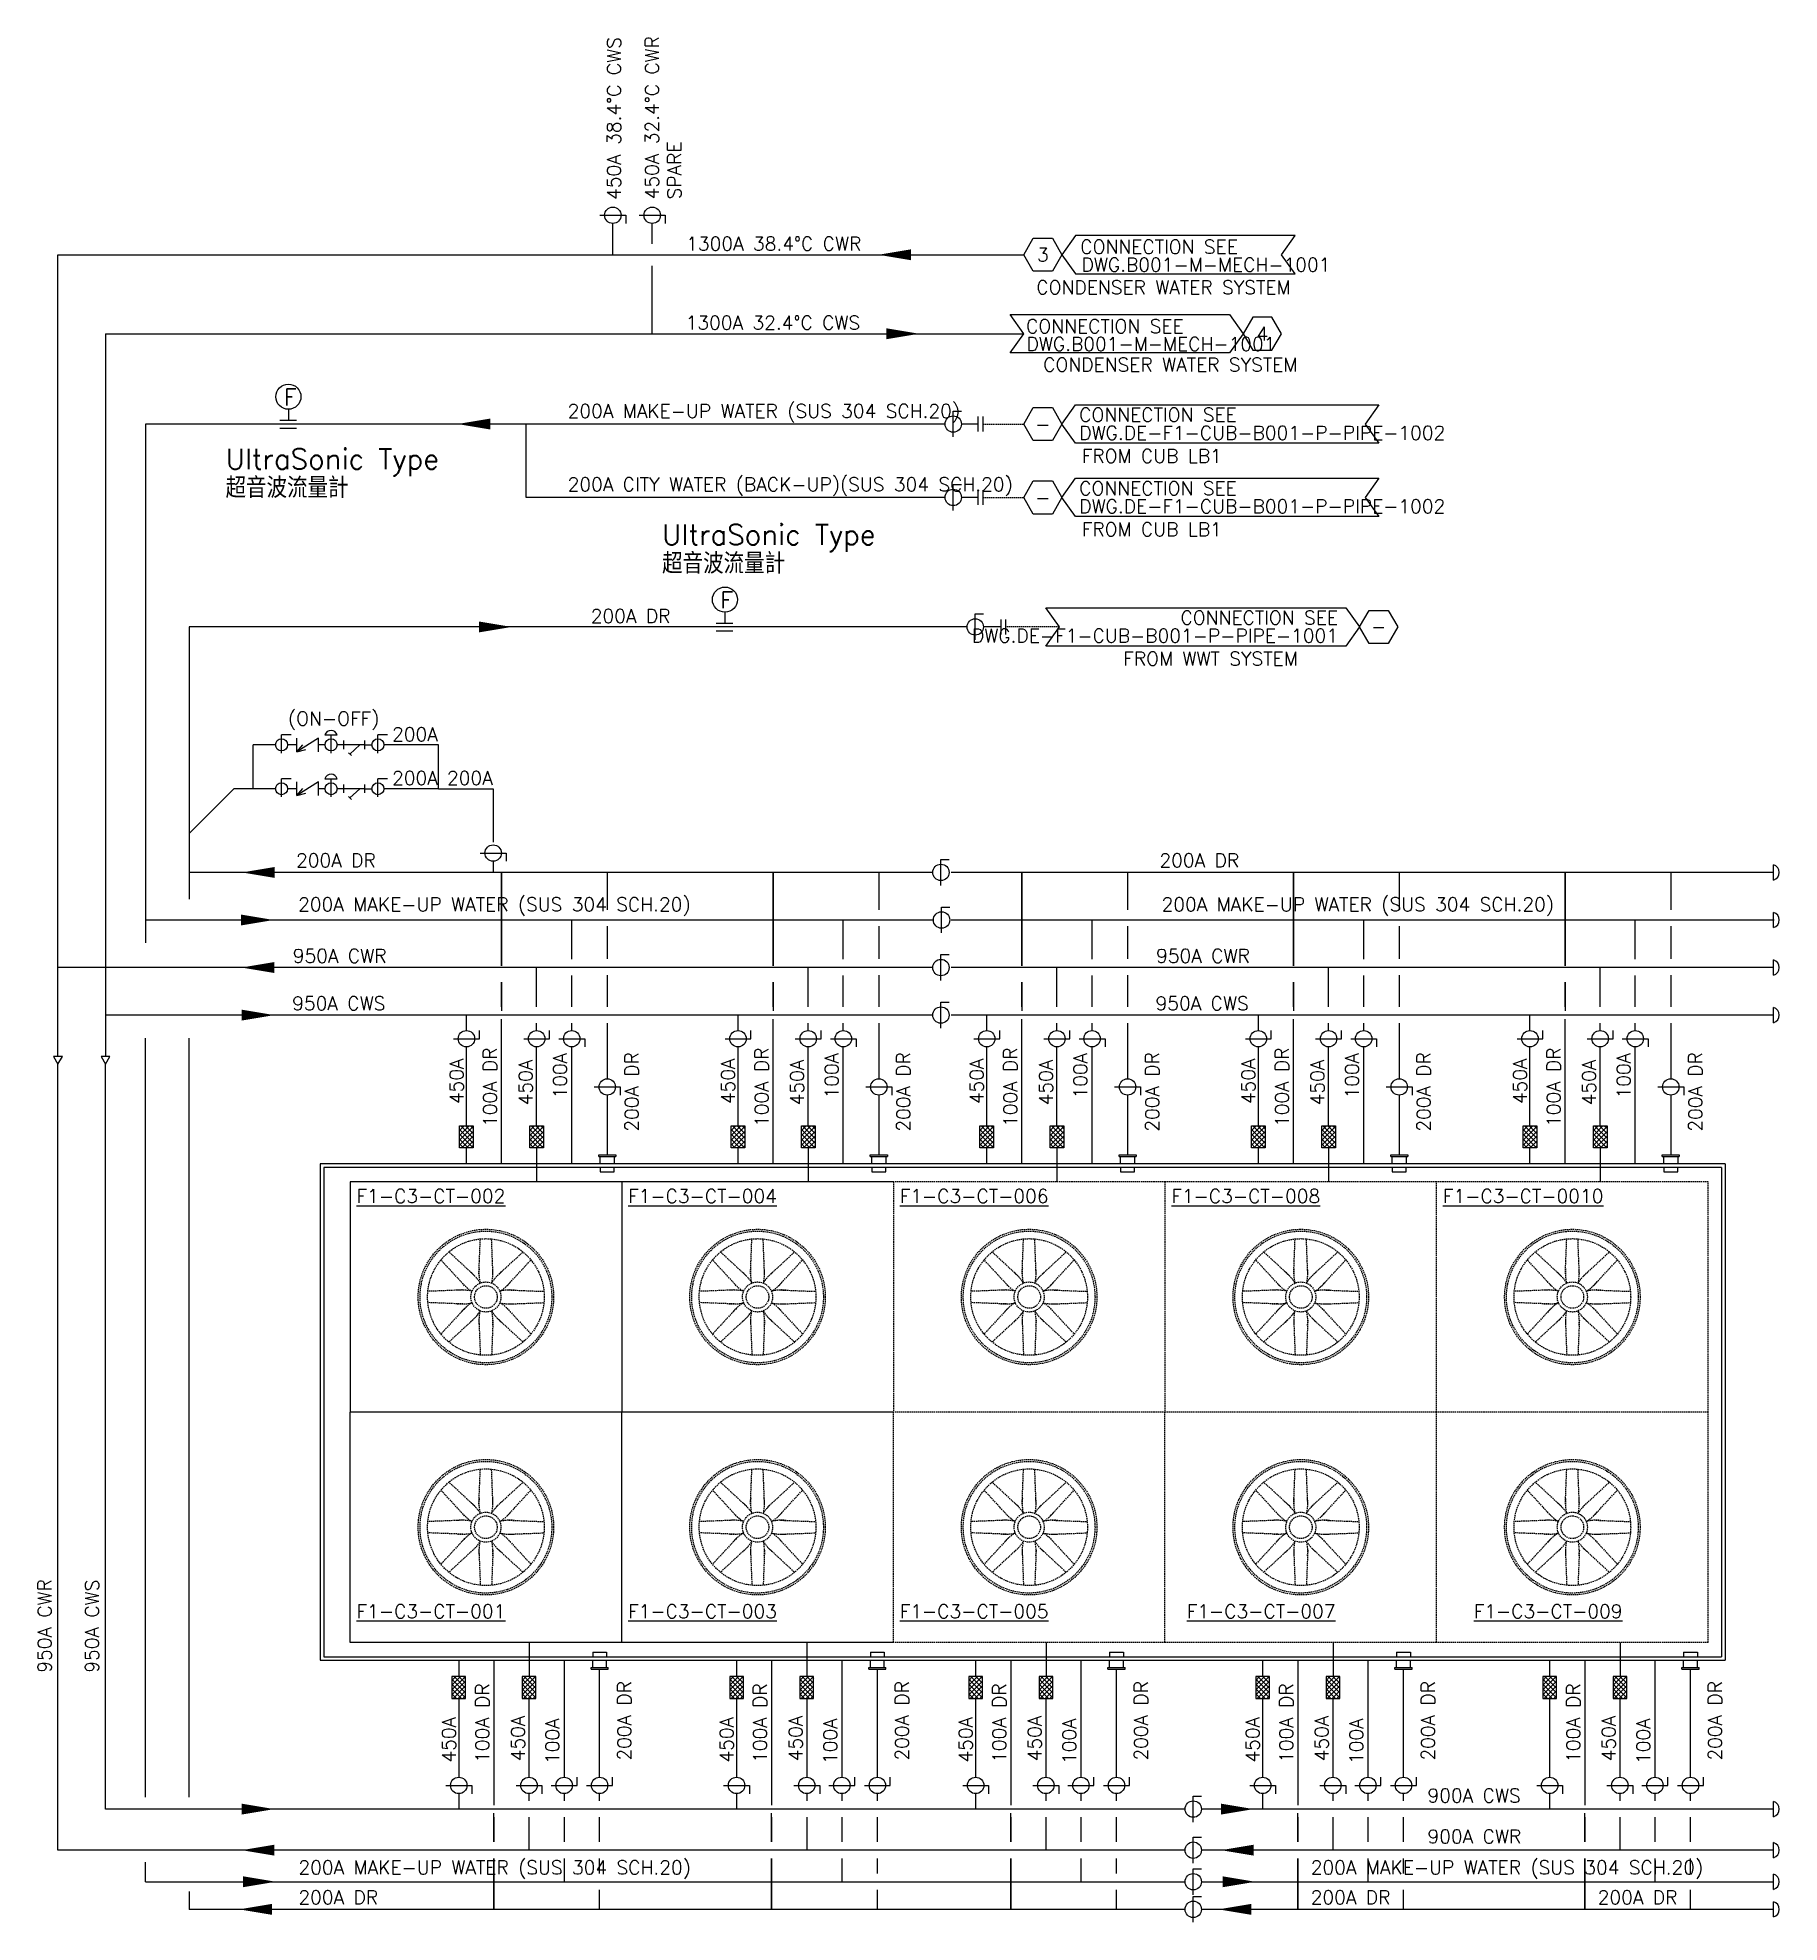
# Model space of a CAD drawing. Header units: millimetres. Extents: x 29 to 762, y -5372 to -4731.
# Drawn here: x 199.5 to 518.1, y -5179.3 to -4834.6 of the extents above; entities that cross this region are included whole.
import ezdxf
from ezdxf.enums import TextEntityAlignment as Align

# ---------------------------------------------------------------- set-up
doc = ezdxf.new("R2010")
doc.units = ezdxf.units.MM
doc.linetypes.add('HIDDEN', pattern=[0.375, 0.25, -0.125])
for name, color, linetype in [('M-CWTR-EQPM', 22, 'Continuous'), ('M-CWTR-PIPE-R', 3, 'Continuous'), ('M-CWTR-PIPE-S', 4, 'Continuous'), ('M-CWTR-TEXT', 7, 'Continuous'), ('M-CWTR-TEXT-eq', 4, 'Continuous'), ('M-CWTR-VAVE', 2, 'Continuous'), ('M-DRAIN-PIPE', 170, 'Continuous'), ('M-HVAC-EQPM', 22, 'Continuous'), ('M-HVAC-VALVE-FUTURE', 8, 'Continuous'), ('M-RCW-PIPE', 40, 'Continuous'), ('M-SUMP', 1, 'Continuous')]:
    doc.layers.add(name, color=color, linetype=linetype)
doc.styles.add('AA-TXT', font='simplex.shx', dxfattribs={"width": 0.8, "bigfont": 'chineset.shx'})

msp = doc.modelspace()

# ---------------------------------------------------------------- texts
at = {"layer": 'M-CWTR-TEXT', "style": 'AA-TXT'}
for p in [(404.68, -4986.32), (432.35, -5176.03), (484.85, -5176.03)]:
    msp.add_text('200A DR', height=2.5, dxfattribs=at).set_placement(p)
at = {"layer": 'M-CWTR-TEXT', "linetype": 'Continuous', "style": 'AA-TXT'}
for s, p in [('200A MAKE-UP WATER (SUS 304 SCH.20)', (405.07, -4994.38)), ('950A CWR', (404.07, -5003.78)), ('950A CWS', (403.97, -5012.48)), ('900A CWS', (453.72, -5157.39)), ('900A CWR', (453.72, -5164.89)), ('200A MAKE-UP WATER (SUS 304 SCH.20)', (432.36, -5170.56))]:
    msp.add_text(s, height=2.5, dxfattribs=at).set_placement(p)
at = {"layer": 'M-CWTR-TEXT', "style": 'AA-TXT'}
for s, p in [('100A DR', (378.65, -5033.84)), ('100A DR', (428.33, -5033.84)), ('450A', (372.52, -5029.65)), ('450A', (385.15, -5029.88)), ('100A ', (391.47, -5028.62)), ('200A DR', (404.6, -5034.7)), ('450A', (422.2, -5029.65)), ('450A', (434.84, -5029.88)), ('100A ', (441.16, -5028.62)), ('200A DR', (454.28, -5034.7)), ('200A DR', (503.97, -5034.7)), ('100A DR', (429.12, -5150.16)), ('200A DR', (455.07, -5149.74)), ('100A DR', (481.62, -5150.16)), ('200A DR', (507.57, -5149.74)), ('450A', (422.99, -5150.1)), ('450A', (435.62, -5149.87)), ('100A ', (441.94, -5150.38)), ('450A', (488.12, -5149.87)), ('100A ', (494.44, -5150.38))]:
    msp.add_text(s, height=2.5, rotation=90, dxfattribs=at).set_placement(p)
at = {"layer": 'M-CWTR-TEXT-eq', "style": 'AA-TXT'}
for s, p in [('%%UF1-C3-CT-006', (357.17, -5046.49)), ('%%UF1-C3-CT-008', (406.86, -5046.49)), ('%%UF1-C3-CT-007', (409.67, -5122.45)), ('%%UF1-C3-CT-009', (462.17, -5122.45))]:
    msp.add_text(s, height=2.5, dxfattribs=at).set_placement(p, align=Align.MIDDLE_LEFT)
at = {"layer": 'M-HVAC-VALVE-FUTURE', "linetype": 'Continuous', "style": 'AA-TXT'}
for s, p in [('450A 38.4%%DC CWS', (306.13, -4864.23)), ('450A 32.4%%DC CWR', (313.11, -4864.13)), ('SPARE', (317.19, -4864.13))]:
    msp.add_text(s, height=2.5, rotation=90, dxfattribs=at).set_placement(p)
for s, height, p in [('1300A 38.4%%DC CWR', 2.5, (318.11, -4873.5)), ('1300A 32.4%%DC CWS', 2.5, (318.01, -4887.96)), ('200A MAKE-UP WATER (SUS 304 SCH.20)', 2.5, (296.42, -4904.11)), ('UltraSonic Type', 3.75, (233.84, -4913.51)), ('超音波流量計', 3.75, (233.84, -4918.76)), ('200A CITY WATER (BACK-UP)(SUS 304 SCH.20)', 2.5, (296.42, -4917.54)), ('UltraSonic Type', 3.75, (313.7, -4927.36)), ('超音波流量計', 3.75, (313.7, -4932.61))]:
    msp.add_text(s, height=height, dxfattribs=at).set_placement(p)
at = {"layer": 'M-HVAC-VALVE-FUTURE', "style": 'AA-TXT'}
for s, height, p in [('CONNECTION SEE', 2.5, (390.2, -4874.07)), ('DWG.B001-M-MECH-1001', 2.5, (390.42, -4877.35)), ('CONNECTION SEE', 2.5, (380.28, -4888.59)), ('DWG.B001-M-MECH-1001', 2.5, (380.36, -4891.85)), ('F', 3, (244.51, -4901.82)), ('FROM CUB LB1', 2.5, (390.48, -4912.32)), ('FROM CUB LB1', 2.5, (390.48, -4925.75)), ('F', 3, (324.37, -4938.95)), ('200A DR', 2.5, (300.65, -4941.62)), ('FROM WWT SYSTEM', 2.5, (398.06, -4949.41)), ('(ON-OFF)', 2.5, (245.26, -4960.36)), ('200A', 2.5, (264.31, -4963.23)), ('200A', 2.5, (264.31, -4971.25)), ('200A', 2.5, (274.35, -4971.25)), ('200A DR', 2.5, (246.74, -4986.32)), ('200A MAKE-UP WATER (SUS 304 SCH.20)', 2.5, (247.13, -4994.38)), ('950A CWR', 2.5, (246.14, -5003.78)), ('950A CWS', 2.5, (246.04, -5012.48)), ('200A MAKE-UP WATER (SUS 304 SCH.20)', 2.5, (247.18, -5170.56)), ('200A DR', 2.5, (247.17, -5176.03))]:
    msp.add_text(s, height=height, dxfattribs=at).set_placement(p)
for s, p in [('3', (383.35, -4874.27)), ('4', (423.51, -4888.72)), ('-', (383.35, -4905.24)), ('-', (383.35, -4918.67)), ('-', (444.77, -4942.27))]:
    msp.add_text(s, height=2.5, dxfattribs=at).set_placement(p, align=Align.MIDDLE)
for p in [(428.66, -4881.49), (429.91, -4895.63)]:
    msp.add_text('CONDENSER WATER SYSTEM', height=2.5, dxfattribs=at).set_placement(p, align=Align.RIGHT)
for s, p in [('CONNECTION SEE', (390, -4903.55)), ('DWG.DE-F1-CUB-B001-P-PIPE-1002', (390, -4906.85)), ('CONNECTION SEE', (390, -4916.98)), ('DWG.DE-F1-CUB-B001-P-PIPE-1002', (390, -4920.28)), ('%%UF1-C3-CT-002', (257.81, -5046.49)), ('%%UF1-C3-CT-004', (307.49, -5046.49)), ('%%UF1-C3-CT-001', (257.81, -5122.45)), ('%%UF1-C3-CT-003', (307.49, -5122.45)), ('%%UF1-C3-CT-005', (357.17, -5122.45))]:
    msp.add_text(s, height=2.5, dxfattribs=at).set_placement(p, align=Align.MIDDLE_LEFT)
for s, p in [('CONNECTION SEE', (437.34, -4940.67)), ('DWG.DE-F1-CUB-B001-P-PIPE-1001', (437.34, -4943.97))]:
    msp.add_text(s, height=2.5, dxfattribs=at).set_placement(p, align=Align.MIDDLE_RIGHT)
for s, p in [('100A DR', (283.46, -5033.84)), ('100A DR', (333.15, -5033.84)), ('100A DR', (478.02, -5033.84)), ('450A', (277.34, -5029.65)), ('450A', (289.97, -5029.88)), ('100A ', (296.29, -5028.62)), ('200A DR', (309.41, -5034.7)), ('450A', (327.02, -5029.65)), ('450A', (339.65, -5029.88)), ('100A ', (345.97, -5028.62)), ('200A DR', (359.1, -5034.7)), ('450A', (471.89, -5029.65)), ('450A', (484.52, -5029.88)), ('100A ', (490.84, -5028.62)), ('950A CWR', (201.98, -5133.67)), ('950A CWS', (210.68, -5133.67)), ('100A DR', (282.07, -5150.16)), ('200A DR', (308.02, -5149.74)), ('100A DR', (332.88, -5150.16)), ('200A DR', (358.83, -5149.74)), ('100A DR', (376.62, -5150.16)), ('200A DR', (402.57, -5149.74)), ('450A', (275.94, -5150.1)), ('450A', (288.57, -5149.87)), ('100A ', (294.89, -5150.38)), ('450A', (326.75, -5150.1)), ('450A', (339.38, -5149.87)), ('100A ', (345.7, -5150.38)), ('450A', (370.49, -5150.1)), ('450A', (383.12, -5149.87)), ('100A ', (389.44, -5150.38))]:
    msp.add_text(s, height=2.5, rotation=90, dxfattribs=at).set_placement(p)
at = {"layer": 'M-HVAC-VALVE-FUTURE', "color": 252, "linetype": 'HIDDEN', "style": 'AA-TXT'}
msp.add_text('%%UF1-C3-CT-0010', height=2.5, dxfattribs=at).set_placement((456.54, -5046.49), align=Align.MIDDLE_LEFT)

# ---------------------------------------------------------------- hatches: boundary and pattern name
at = {"layer": 'M-CWTR-VAVE'}
h = msp.add_hatch(dxfattribs=at)
h.set_pattern_fill('ANSI37', color=256, scale=5, angle=90, style=0)
h.set_pattern_definition([(45, (18.3879, -5250.9459), (0.4419417, -0.4419417), []), (315, (18.3879, -5250.9459), (-0.4419417, -0.4419417), [])])
h.paths.add_polyline_path([(374.34, -5033.63), (374.34, -5037.63), (371.84, -5037.63), (371.84, -5033.63)])
h = msp.add_hatch(dxfattribs=at)
h.set_pattern_fill('ANSI37', color=256, scale=5, angle=90, style=0)
h.set_pattern_definition([(45, (31.23076, -5250.9459), (0.4419417, -0.4419417), []), (315, (31.23076, -5250.9459), (-0.4419417, -0.4419417), [])])
h.paths.add_polyline_path([(387.19, -5033.63), (387.19, -5037.63), (384.68, -5037.63), (384.68, -5033.63)])
h = msp.add_hatch(dxfattribs=at)
h.set_pattern_fill('ANSI37', color=256, scale=5, angle=90, style=0)
h.set_pattern_definition([(45, (68.07217, -5250.9459), (0.4419417, -0.4419417), []), (315, (68.07217, -5250.9459), (-0.4419417, -0.4419417), [])])
h.paths.add_polyline_path([(424.03, -5033.63), (424.03, -5037.63), (421.52, -5037.63), (421.52, -5033.63)])
h = msp.add_hatch(dxfattribs=at)
h.set_pattern_fill('ANSI37', color=256, scale=5, angle=90, style=0)
h.set_pattern_definition([(45, (80.915, -5250.9459), (0.4419417, -0.4419417), []), (315, (80.915, -5250.9459), (-0.4419417, -0.4419417), [])])
h.paths.add_polyline_path([(436.87, -5033.63), (436.87, -5037.63), (434.36, -5037.63), (434.36, -5033.63)])
h = msp.add_hatch(dxfattribs=at)
h.set_pattern_fill('ANSI37', color=256, scale=5, angle=90, style=0)
h.set_pattern_definition([(45, (68.8584, -5390.41096), (0.4419417, -0.4419417), []), (315, (68.8584, -5390.41096), (-0.4419417, -0.4419417), [])])
h.paths.add_polyline_path([(424.81, -5138.37), (424.81, -5134.37), (422.31, -5134.37), (422.31, -5138.37)])
h = msp.add_hatch(dxfattribs=at)
h.set_pattern_fill('ANSI37', color=256, scale=5, angle=90, style=0)
h.set_pattern_definition([(45, (81.7013, -5390.41096), (0.4419417, -0.4419417), []), (315, (81.7013, -5390.41096), (-0.4419417, -0.4419417), [])])
h.paths.add_polyline_path([(437.66, -5138.37), (437.66, -5134.37), (435.15, -5134.37), (435.15, -5138.37)])
h = msp.add_hatch(dxfattribs=at)
h.set_pattern_fill('ANSI37', color=256, scale=5, angle=90, style=0)
h.set_pattern_definition([(45, (121.3584, -5390.41096), (0.4419417, -0.4419417), []), (315, (121.3584, -5390.41096), (-0.4419417, -0.4419417), [])])
h.paths.add_polyline_path([(477.31, -5138.37), (477.31, -5134.37), (474.81, -5134.37), (474.81, -5138.37)])
h = msp.add_hatch(dxfattribs=at)
h.set_pattern_fill('ANSI37', color=256, scale=5, angle=90, style=0)
h.set_pattern_definition([(45, (134.2013, -5390.41096), (0.4419417, -0.4419417), []), (315, (134.2013, -5390.41096), (-0.4419417, -0.4419417), [])])
h.paths.add_polyline_path([(490.16, -5138.37), (490.16, -5134.37), (487.65, -5134.37), (487.65, -5138.37)])
at = {"layer": 'M-HVAC-VALVE-FUTURE'}
h = msp.add_hatch(dxfattribs=at)
h.set_pattern_fill('ANSI37', color=256, scale=5, angle=90, style=0)
h.set_pattern_definition([(45, (-76.79636, -5250.9459), (0.4419417, -0.4419417), []), (315, (-76.79636, -5250.9459), (-0.4419417, -0.4419417), [])])
h.paths.add_polyline_path([(279.16, -5033.63), (279.16, -5037.63), (276.65, -5037.63), (276.65, -5033.63)])
h = msp.add_hatch(dxfattribs=at)
h.set_pattern_fill('ANSI37', color=256, scale=5, angle=90, style=0)
h.set_pattern_definition([(45, (-63.9535, -5250.9459), (0.4419417, -0.4419417), []), (315, (-63.9535, -5250.9459), (-0.4419417, -0.4419417), [])])
h.paths.add_polyline_path([(292, -5033.63), (292, -5037.63), (289.5, -5037.63), (289.5, -5033.63)])
h = msp.add_hatch(dxfattribs=at)
h.set_pattern_fill('ANSI37', color=256, scale=5, angle=90, style=0)
h.set_pattern_definition([(45, (-27.1121, -5250.9459), (0.4419417, -0.4419417), []), (315, (-27.1121, -5250.9459), (-0.4419417, -0.4419417), [])])
h.paths.add_polyline_path([(328.84, -5033.63), (328.84, -5037.63), (326.34, -5037.63), (326.34, -5033.63)])
h = msp.add_hatch(dxfattribs=at)
h.set_pattern_fill('ANSI37', color=256, scale=5, angle=90, style=0)
h.set_pattern_definition([(45, (-14.26924, -5250.9459), (0.4419417, -0.4419417), []), (315, (-14.26924, -5250.9459), (-0.4419417, -0.4419417), [])])
h.paths.add_polyline_path([(341.69, -5033.63), (341.69, -5037.63), (339.18, -5037.63), (339.18, -5033.63)])
h = msp.add_hatch(dxfattribs=at)
h.set_pattern_fill('ANSI37', color=256, scale=5, angle=90, style=0)
h.set_pattern_definition([(45, (117.7564, -5250.9459), (0.4419417, -0.4419417), []), (315, (117.7564, -5250.9459), (-0.4419417, -0.4419417), [])])
h.paths.add_polyline_path([(473.71, -5033.63), (473.71, -5037.63), (471.21, -5037.63), (471.21, -5033.63)])
h = msp.add_hatch(dxfattribs=at)
h.set_pattern_fill('ANSI37', color=256, scale=5, angle=90, style=0)
h.set_pattern_definition([(45, (130.5993, -5250.9459), (0.4419417, -0.4419417), []), (315, (130.5993, -5250.9459), (-0.4419417, -0.4419417), [])])
h.paths.add_polyline_path([(486.55, -5033.63), (486.55, -5037.63), (484.05, -5037.63), (484.05, -5033.63)])
h = msp.add_hatch(dxfattribs=at)
h.set_pattern_fill('ANSI37', color=256, scale=5, angle=90, style=0)
h.set_pattern_definition([(45, (-78.19137, -5390.41096), (0.4419417, -0.4419417), []), (315, (-78.19137, -5390.41096), (-0.4419417, -0.4419417), [])])
h.paths.add_polyline_path([(277.76, -5138.37), (277.76, -5134.37), (275.26, -5134.37), (275.26, -5138.37)])
h = msp.add_hatch(dxfattribs=at)
h.set_pattern_fill('ANSI37', color=256, scale=5, angle=90, style=0)
h.set_pattern_definition([(45, (-65.3485, -5390.41096), (0.4419417, -0.4419417), []), (315, (-65.3485, -5390.41096), (-0.4419417, -0.4419417), [])])
h.paths.add_polyline_path([(290.61, -5138.37), (290.61, -5134.37), (288.1, -5134.37), (288.1, -5138.37)])
h = msp.add_hatch(dxfattribs=at)
h.set_pattern_fill('ANSI37', color=256, scale=5, angle=90, style=0)
h.set_pattern_definition([(45, (-27.3835, -5390.41096), (0.4419417, -0.4419417), []), (315, (-27.3835, -5390.41096), (-0.4419417, -0.4419417), [])])
h.paths.add_polyline_path([(328.57, -5138.37), (328.57, -5134.37), (326.07, -5134.37), (326.07, -5138.37)])
h = msp.add_hatch(dxfattribs=at)
h.set_pattern_fill('ANSI37', color=256, scale=5, angle=90, style=0)
h.set_pattern_definition([(45, (-14.5406, -5390.41096), (0.4419417, -0.4419417), []), (315, (-14.5406, -5390.41096), (-0.4419417, -0.4419417), [])])
h.paths.add_polyline_path([(341.41, -5138.37), (341.41, -5134.37), (338.91, -5134.37), (338.91, -5138.37)])
h = msp.add_hatch(dxfattribs=at)
h.set_pattern_fill('ANSI37', color=256, scale=5, angle=90, style=0)
h.set_pattern_definition([(45, (16.3584, -5390.41096), (0.4419417, -0.4419417), []), (315, (16.3584, -5390.41096), (-0.4419417, -0.4419417), [])])
h.paths.add_polyline_path([(372.31, -5138.37), (372.31, -5134.37), (369.81, -5134.37), (369.81, -5138.37)])
h = msp.add_hatch(dxfattribs=at)
h.set_pattern_fill('ANSI37', color=256, scale=5, angle=90, style=0)
h.set_pattern_definition([(45, (29.2013, -5390.41096), (0.4419417, -0.4419417), []), (315, (29.2013, -5390.41096), (-0.4419417, -0.4419417), [])])
h.paths.add_polyline_path([(385.16, -5138.37), (385.16, -5134.37), (382.65, -5134.37), (382.65, -5138.37)])

# ---------------------------------------------------------------- linework, layer by layer
at = {"layer": 'M-CWTR-EQPM'}
for p, q in [((397.29, -5038.96), (400.41, -5038.96)), ((397.29, -5039.25), (397.29, -5038.96)), ((397.29, -5039.25), (400.41, -5039.25)), ((397.58, -5040.59), (397.58, -5039.25)), ((400.12, -5039.25), (400.12, -5040.59)), ((400.41, -5038.96), (400.41, -5039.25)), ((446.98, -5038.96), (450.09, -5038.96)), ((446.98, -5039.25), (446.98, -5038.96)), ((446.98, -5039.25), (450.09, -5039.25)), ((447.27, -5040.59), (447.27, -5039.25)), ((449.8, -5039.25), (449.8, -5040.59)), ((450.09, -5038.96), (450.09, -5039.25)), ((496.66, -5038.96), (499.78, -5038.96)), ((496.66, -5039.25), (496.66, -5038.96)), ((496.66, -5039.25), (499.78, -5039.25)), ((496.95, -5040.59), (496.95, -5039.25)), ((499.49, -5039.25), (499.49, -5040.59)), ((499.78, -5038.96), (499.78, -5039.25)), ((397.58, -5041.24), (397.58, -5042.07)), ((397.58, -5042.07), (400.12, -5042.07)), ((400.12, -5042.07), (400.12, -5041.24)), ((447.27, -5041.24), (447.27, -5042.07)), ((447.27, -5042.07), (449.8, -5042.07)), ((449.8, -5042.07), (449.8, -5041.24)), ((496.95, -5041.24), (496.95, -5042.07)), ((496.95, -5042.07), (499.49, -5042.07)), ((499.49, -5042.07), (499.49, -5041.24)), ((448.05, -5129.93), (450.59, -5129.93)), ((448.05, -5129.93), (448.05, -5130.76)), ((450.59, -5129.93), (450.59, -5130.76)), ((500.55, -5129.93), (503.09, -5129.93)), ((500.55, -5129.93), (500.55, -5130.76)), ((503.09, -5129.93), (503.09, -5130.76)), ((447.76, -5132.75), (450.88, -5132.75)), ((447.76, -5133.04), (447.76, -5132.75)), ((447.76, -5133.04), (450.88, -5133.04)), ((448.05, -5132.75), (448.05, -5131.41)), ((450.59, -5132.75), (450.59, -5131.41)), ((450.88, -5133.04), (450.88, -5132.75)), ((500.26, -5132.75), (503.38, -5132.75)), ((500.26, -5133.04), (500.26, -5132.75)), ((500.26, -5133.04), (503.38, -5133.04)), ((500.55, -5132.75), (500.55, -5131.41)), ((503.09, -5132.75), (503.09, -5131.41)), ((503.38, -5133.04), (503.38, -5132.75))]:
    msp.add_line(p, q, dxfattribs=at)
at = {"layer": 'M-CWTR-PIPE-R'}
for p, q in [((517.03, -5004.67), (366.59, -5004.67)), ((385.93, -5011.87), (385.93, -5004.67)), ((435.62, -5011.87), (435.62, -5004.67)), ((485.3, -5011.87), (485.3, -5004.67)), ((385.93, -5016.2), (385.93, -5014.87)), ((435.62, -5016.2), (435.62, -5014.87)), ((485.3, -5016.2), (485.3, -5014.87)), ((385.93, -5033.63), (385.93, -5019.2)), ((435.62, -5033.63), (435.62, -5019.2)), ((385.97, -5043.88), (385.97, -5037.63)), ((435.65, -5043.88), (435.65, -5037.63)), ((436.44, -5128.12), (436.44, -5134.37)), ((488.94, -5128.12), (488.94, -5134.37)), ((436.4, -5138.37), (436.4, -5152.8)), ((488.9, -5138.37), (488.9, -5152.8)), ((436.4, -5155.8), (436.4, -5157.13)), ((488.9, -5155.8), (488.9, -5157.13)), ((436.4, -5160.13), (436.4, -5166.14)), ((488.9, -5160.13), (488.9, -5166.14)), ((517.03, -5166.14), (412.36, -5166.14))]:
    msp.add_line(p, q, dxfattribs=at)
msp.add_lwpolyline([(415.94, -5166.14, 0, 2, 0), (421.94, -5166.14, 0, 0, 0)], format="xyseb", dxfattribs=at)
at = {"layer": 'M-CWTR-PIPE-S'}
for p, q in [((517.03, -5013.37), (366.59, -5013.37)), ((373.09, -5016.2), (373.09, -5013.37)), ((422.77, -5016.2), (422.77, -5013.37)), ((472.46, -5016.2), (472.46, -5013.37)), ((373.09, -5033.63), (373.09, -5019.2)), ((422.77, -5033.63), (422.77, -5019.2)), ((373.09, -5040.59), (373.09, -5037.63)), ((422.77, -5040.59), (422.77, -5037.63)), ((423.56, -5131.41), (423.56, -5134.37)), ((476.06, -5131.41), (476.06, -5134.37)), ((423.56, -5138.37), (423.56, -5152.8)), ((476.06, -5138.37), (476.06, -5152.8)), ((423.56, -5155.8), (423.56, -5158.63)), ((476.06, -5155.8), (476.06, -5158.63)), ((517.03, -5158.63), (412.36, -5158.63))]:
    msp.add_line(p, q, dxfattribs=at)
msp.add_lwpolyline([(421.94, -5158.63, 0, 2, 0), (415.94, -5158.63, 0, 0, 0)], format="xyseb", dxfattribs=at)
at = {"layer": 'M-CWTR-VAVE'}
for p, q in [((364.7, -4989.64), (364.7, -4984.9)), ((364.7, -4984.9), (366.21, -4984.9)), ((517.03, -4988.66), (517.03, -4985.87)), ((364.82, -4998.34), (364.82, -4993.6)), ((364.82, -4993.6), (366.32, -4993.6)), ((517.03, -4997.36), (517.03, -4994.57)), ((364.7, -5007.04), (364.7, -5002.3)), ((364.7, -5002.3), (366.21, -5002.3)), ((517.03, -5006.06), (517.03, -5003.27)), ((364.7, -5015.74), (364.7, -5011)), ((364.7, -5011), (366.21, -5011)), ((517.03, -5014.76), (517.03, -5011.97)), ((375.46, -5017.7), (375.46, -5016.19)), ((388.3, -5017.7), (388.3, -5016.19)), ((425.14, -5017.7), (425.14, -5016.19)), ((437.99, -5017.7), (437.99, -5016.19)), ((474.83, -5017.7), (474.83, -5016.19)), ((487.67, -5017.7), (487.67, -5016.19)), ((370.72, -5017.7), (375.46, -5017.7)), ((383.56, -5017.7), (388.3, -5017.7)), ((389.98, -5017.7), (394.72, -5017.7)), ((394.72, -5017.7), (394.72, -5019.2)), ((420.4, -5017.7), (425.14, -5017.7)), ((433.25, -5017.7), (437.99, -5017.7)), ((439.67, -5017.7), (444.41, -5017.7)), ((444.41, -5017.7), (444.41, -5019.2)), ((470.09, -5017.7), (474.83, -5017.7)), ((482.93, -5017.7), (487.67, -5017.7)), ((489.35, -5017.7), (494.09, -5017.7)), ((494.09, -5017.7), (494.09, -5019.2)), ((396.48, -5026.51), (401.22, -5026.51)), ((401.22, -5026.51), (401.22, -5028.01)), ((446.16, -5026.51), (450.91, -5026.51)), ((450.91, -5026.51), (450.91, -5028.01)), ((495.85, -5026.51), (500.59, -5026.51)), ((500.59, -5026.51), (500.59, -5028.01)), ((371.84, -5037.63), (371.84, -5033.63)), ((371.84, -5033.63), (374.34, -5033.63)), ((374.34, -5033.63), (374.34, -5037.63)), ((384.68, -5037.63), (384.68, -5033.63)), ((384.68, -5033.63), (387.19, -5033.63)), ((387.19, -5033.63), (387.19, -5037.63)), ((421.52, -5037.63), (421.52, -5033.63)), ((421.52, -5033.63), (424.03, -5033.63)), ((424.03, -5033.63), (424.03, -5037.63)), ((434.36, -5037.63), (434.36, -5033.63)), ((434.36, -5033.63), (436.87, -5033.63)), ((436.87, -5033.63), (436.87, -5037.63)), ((374.34, -5037.63), (371.84, -5037.63)), ((387.19, -5037.63), (384.68, -5037.63)), ((424.03, -5037.63), (421.52, -5037.63)), ((436.87, -5037.63), (434.36, -5037.63)), ((424.81, -5134.37), (422.31, -5134.37)), ((422.31, -5134.37), (422.31, -5138.37)), ((424.81, -5138.37), (424.81, -5134.37)), ((437.66, -5134.37), (435.15, -5134.37)), ((435.15, -5134.37), (435.15, -5138.37)), ((437.66, -5138.37), (437.66, -5134.37)), ((477.31, -5134.37), (474.81, -5134.37)), ((474.81, -5134.37), (474.81, -5138.37)), ((477.31, -5138.37), (477.31, -5134.37)), ((490.16, -5134.37), (487.65, -5134.37)), ((487.65, -5134.37), (487.65, -5138.37)), ((490.16, -5138.37), (490.16, -5134.37)), ((422.31, -5138.37), (424.81, -5138.37)), ((435.15, -5138.37), (437.66, -5138.37)), ((474.81, -5138.37), (477.31, -5138.37)), ((487.65, -5138.37), (490.16, -5138.37)), ((421.19, -5154.3), (425.93, -5154.3)), ((425.93, -5154.3), (425.93, -5155.81)), ((434.03, -5154.3), (438.77, -5154.3)), ((438.77, -5154.3), (438.77, -5155.81)), ((440.45, -5154.3), (445.2, -5154.3)), ((445.2, -5154.3), (445.2, -5152.8)), ((446.95, -5154.3), (451.69, -5154.3)), ((451.69, -5154.3), (451.69, -5152.8)), ((473.69, -5154.3), (478.43, -5154.3)), ((478.43, -5154.3), (478.43, -5155.81)), ((486.53, -5154.3), (491.27, -5154.3)), ((491.27, -5154.3), (491.27, -5155.81)), ((492.95, -5154.3), (497.7, -5154.3)), ((497.7, -5154.3), (497.7, -5152.8)), ((499.45, -5154.3), (504.19, -5154.3)), ((504.19, -5154.3), (504.19, -5152.8)), ((410.86, -5161), (410.86, -5156.26)), ((410.86, -5156.26), (412.36, -5156.26)), ((517.03, -5160.03), (517.03, -5157.24)), ((410.86, -5168.51), (410.86, -5163.77)), ((410.86, -5163.77), (412.36, -5163.77)), ((517.03, -5167.53), (517.03, -5164.75)), ((410.86, -5174.29), (410.86, -5169.55)), ((410.86, -5169.55), (412.36, -5169.55)), ((517.03, -5173.31), (517.03, -5170.53)), ((410.86, -5179.34), (410.86, -5174.6)), ((410.86, -5174.6), (412.36, -5174.6)), ((517.03, -5178.36), (517.03, -5175.58))]:
    msp.add_line(p, q, dxfattribs=at)
for centre in [(364.7, -4987.27), (364.82, -4995.97), (364.7, -5004.67), (364.7, -5013.37), (373.09, -5017.7), (385.93, -5017.7), (392.35, -5017.7), (422.77, -5017.7), (435.62, -5017.7), (442.04, -5017.7), (472.46, -5017.7), (485.3, -5017.7), (491.72, -5017.7), (398.85, -5026.51), (448.54, -5026.51), (498.22, -5026.51), (423.56, -5154.3), (436.4, -5154.3), (442.82, -5154.3), (449.32, -5154.3), (476.06, -5154.3), (488.9, -5154.3), (495.32, -5154.3), (501.82, -5154.3), (410.86, -5158.63), (410.86, -5166.14), (410.86, -5171.92), (410.86, -5176.97)]:
    msp.add_circle(centre, 1.5, dxfattribs=at)
for centre in [(516.62, -4987.27), (516.62, -4995.97), (516.62, -5004.67), (516.62, -5013.37), (516.62, -5158.63), (516.62, -5166.14), (516.62, -5171.92), (516.62, -5176.97)]:
    msp.add_arc(centre, 1.45, 286.4573, 73.5427, dxfattribs=at)
at = {"layer": 'M-DRAIN-PIPE'}
for p, q in [((517.03, -4987.27), (366.59, -4987.27)), ((379.51, -5004.36), (379.51, -4987.27)), ((379.51, -4987.27), (379.51, -5004.36)), ((398.85, -4987.27), (398.85, -4994.12)), ((429.2, -5004.36), (429.2, -4987.27)), ((429.2, -4987.27), (429.2, -5004.36)), ((448.54, -4987.27), (448.54, -4994.12)), ((478.88, -5004.36), (478.88, -4987.27)), ((478.88, -4987.27), (478.88, -5004.36)), ((498.22, -4987.27), (498.22, -4994.12)), ((398.85, -4997.12), (398.85, -5003.08)), ((448.54, -4997.12), (448.54, -5003.08)), ((498.22, -4997.12), (498.22, -5003.08)), ((398.85, -5006.08), (398.85, -5011.87)), ((448.54, -5006.08), (448.54, -5011.87)), ((498.22, -5006.08), (498.22, -5011.87)), ((379.51, -5011.87), (379.51, -5007.36)), ((379.51, -5007.36), (379.51, -5012.62)), ((429.2, -5011.87), (429.2, -5007.36)), ((429.2, -5007.36), (429.2, -5012.62)), ((478.88, -5011.87), (478.88, -5007.36)), ((478.88, -5007.36), (478.88, -5012.62)), ((379.51, -5040.59), (379.51, -5014.12)), ((398.85, -5014.87), (398.85, -5025.01)), ((429.2, -5040.59), (429.2, -5014.12)), ((448.54, -5014.87), (448.54, -5025.01)), ((498.22, -5014.87), (498.22, -5025.01)), ((398.85, -5028.01), (398.85, -5038.96)), ((448.54, -5028.01), (448.54, -5038.96)), ((429.98, -5131.41), (429.98, -5157.88)), ((449.32, -5152.8), (449.32, -5133.04)), ((482.48, -5131.41), (482.48, -5157.88)), ((501.82, -5152.8), (501.82, -5133.04)), ((449.32, -5157.13), (449.32, -5155.8)), ((501.82, -5157.13), (501.82, -5155.8)), ((429.98, -5164.64), (429.98, -5159.38)), ((429.98, -5160.13), (429.98, -5164.64)), ((449.32, -5164.64), (449.32, -5160.13)), ((482.48, -5164.64), (482.48, -5159.38)), ((482.48, -5160.13), (482.48, -5164.64)), ((501.82, -5164.64), (501.82, -5160.13)), ((429.98, -5167.64), (429.98, -5176.97)), ((429.98, -5176.97), (429.98, -5167.64)), ((449.32, -5170.42), (449.32, -5167.64)), ((482.48, -5167.64), (482.48, -5176.97)), ((482.48, -5176.97), (482.48, -5167.64)), ((501.82, -5170.42), (501.82, -5167.64)), ((449.32, -5176.97), (449.32, -5173.42)), ((501.82, -5176.97), (501.82, -5173.42)), ((517.03, -5176.97), (412.36, -5176.97))]:
    msp.add_line(p, q, dxfattribs=at)
msp.add_lwpolyline([(415.5, -5176.97, 0, 2, 0), (421.5, -5176.97, 0, 0, 0)], format="xyseb", dxfattribs=at)
at = {"layer": 'M-HVAC-EQPM'}
for p, q in [((306.31, -5043.88), (256.63, -5043.88)), ((256.63, -5043.88), (256.63, -5086)), ((356, -5043.88), (306.31, -5043.88)), ((256.63, -5128.12), (256.63, -5086)), ((306.31, -5128.12), (256.63, -5128.12)), ((356, -5128.12), (306.31, -5128.12))]:
    msp.add_line(p, q, dxfattribs=at)
at = {"layer": 'M-HVAC-EQPM', "color": 252, "linetype": 'HIDDEN'}
for p, q in [((405.68, -5043.88), (356, -5043.88)), ((455.37, -5043.88), (405.68, -5043.88)), ((505.05, -5043.88), (455.37, -5043.88)), ((280.19, -5060.73), (280.44, -5054.32)), ((282.76, -5060.73), (282.51, -5054.32)), ((329.87, -5060.73), (330.12, -5054.32)), ((332.44, -5060.73), (332.19, -5054.32)), ((279.4, -5061.05), (274.69, -5056.7)), ((283.55, -5061.05), (288.25, -5056.7)), ((329.08, -5061.05), (324.38, -5056.7)), ((333.23, -5061.05), (337.94, -5056.7)), ((277.58, -5062.87), (273.23, -5058.16)), ((285.36, -5062.87), (289.71, -5058.16)), ((327.27, -5062.87), (322.92, -5058.16)), ((335.05, -5062.87), (339.4, -5058.16)), ((277.26, -5063.66), (270.85, -5063.91)), ((285.69, -5063.66), (292.09, -5063.91)), ((326.94, -5063.66), (320.54, -5063.91)), ((335.37, -5063.66), (341.78, -5063.91)), ((277.26, -5066.22), (270.85, -5065.97)), ((277.58, -5067.02), (273.23, -5071.72)), ((285.36, -5067.02), (289.71, -5071.72)), ((285.69, -5066.22), (292.09, -5065.97)), ((326.94, -5066.22), (320.54, -5065.97)), ((327.27, -5067.02), (322.92, -5071.72)), ((335.37, -5066.22), (341.78, -5065.97)), ((279.4, -5068.83), (274.69, -5073.18)), ((280.19, -5069.16), (280.44, -5075.56)), ((282.76, -5069.16), (282.51, -5075.56)), ((283.55, -5068.83), (288.25, -5073.18)), ((329.08, -5068.83), (324.38, -5073.18)), ((329.87, -5069.16), (330.12, -5075.56)), ((332.44, -5069.16), (332.19, -5075.56)), ((333.23, -5068.83), (337.94, -5073.18)), ((356, -5128.12), (356, -5086)), ((279.4, -5103.17), (274.69, -5098.82)), ((280.19, -5102.84), (280.44, -5096.44)), ((282.76, -5102.84), (282.51, -5096.44)), ((283.55, -5103.17), (288.25, -5098.82)), ((329.08, -5103.17), (324.38, -5098.82)), ((329.87, -5102.84), (330.12, -5096.44)), ((332.44, -5102.84), (332.19, -5096.44)), ((333.23, -5103.17), (337.94, -5098.82)), ((378.77, -5103.17), (374.06, -5098.82)), ((379.56, -5102.84), (379.81, -5096.44)), ((382.12, -5102.84), (381.87, -5096.44)), ((382.92, -5103.17), (387.62, -5098.82)), ((277.58, -5104.98), (273.23, -5100.28)), ((285.36, -5104.98), (289.71, -5100.28)), ((327.27, -5104.98), (322.92, -5100.28)), ((335.05, -5104.98), (339.4, -5100.28)), ((376.95, -5104.98), (372.6, -5100.28)), ((384.73, -5104.98), (389.08, -5100.28)), ((277.26, -5105.78), (270.85, -5106.03)), ((285.69, -5105.78), (292.09, -5106.03)), ((326.94, -5105.78), (320.54, -5106.03)), ((335.37, -5105.78), (341.78, -5106.03)), ((376.62, -5105.78), (370.22, -5106.03)), ((385.06, -5105.78), (391.46, -5106.03)), ((277.26, -5108.34), (270.85, -5108.09)), ((277.58, -5109.13), (273.23, -5113.84)), ((285.36, -5109.13), (289.71, -5113.84)), ((285.69, -5108.34), (292.09, -5108.09)), ((326.94, -5108.34), (320.54, -5108.09)), ((327.27, -5109.13), (322.92, -5113.84)), ((335.05, -5109.13), (339.4, -5113.84)), ((335.37, -5108.34), (341.78, -5108.09)), ((376.62, -5108.34), (370.22, -5108.09)), ((376.95, -5109.13), (372.6, -5113.84)), ((384.73, -5109.13), (389.08, -5113.84)), ((385.06, -5108.34), (391.46, -5108.09)), ((279.4, -5110.95), (274.69, -5115.3)), ((280.19, -5111.28), (280.44, -5117.68)), ((282.76, -5111.28), (282.51, -5117.68)), ((283.55, -5110.95), (288.25, -5115.3)), ((329.08, -5110.95), (324.38, -5115.3)), ((329.87, -5111.28), (330.12, -5117.68)), ((332.44, -5111.28), (332.19, -5117.68)), ((333.23, -5110.95), (337.94, -5115.3)), ((378.77, -5110.95), (374.06, -5115.3)), ((379.56, -5111.28), (379.81, -5117.68)), ((382.12, -5111.28), (381.87, -5117.68)), ((382.92, -5110.95), (387.62, -5115.3)), ((455.37, -5128.12), (405.68, -5128.12)), ((505.05, -5128.12), (455.37, -5128.12))]:
    msp.add_line(p, q, dxfattribs=at)
at = {"layer": 'M-HVAC-EQPM', "linetype": 'HIDDEN'}
for p, q in [((356, -5043.88), (356, -5086)), ((405.68, -5043.88), (405.68, -5086)), ((455.37, -5086), (455.37, -5043.88)), ((379.56, -5060.73), (379.81, -5054.32)), ((382.12, -5060.73), (381.87, -5054.32)), ((429.24, -5060.73), (429.49, -5054.32)), ((431.81, -5060.73), (431.56, -5054.32)), ((378.77, -5061.05), (374.06, -5056.7)), ((382.92, -5061.05), (387.62, -5056.7)), ((428.45, -5061.05), (423.75, -5056.7)), ((432.6, -5061.05), (437.31, -5056.7)), ((376.95, -5062.87), (372.6, -5058.16)), ((384.73, -5062.87), (389.08, -5058.16)), ((426.64, -5062.87), (422.28, -5058.16)), ((434.41, -5062.87), (438.77, -5058.16)), ((376.62, -5063.66), (370.22, -5063.91)), ((385.06, -5063.66), (391.46, -5063.91)), ((426.31, -5063.66), (419.9, -5063.91)), ((434.74, -5063.66), (441.15, -5063.91)), ((376.62, -5066.22), (370.22, -5065.97)), ((376.95, -5067.02), (372.6, -5071.72)), ((384.73, -5067.02), (389.08, -5071.72)), ((385.06, -5066.22), (391.46, -5065.97)), ((426.31, -5066.22), (419.9, -5065.97)), ((426.64, -5067.02), (422.28, -5071.72)), ((434.41, -5067.02), (438.77, -5071.72)), ((434.74, -5066.22), (441.15, -5065.97)), ((378.77, -5068.83), (374.06, -5073.18)), ((379.56, -5069.16), (379.81, -5075.56)), ((382.12, -5069.16), (381.87, -5075.56)), ((382.92, -5068.83), (387.62, -5073.18)), ((428.45, -5068.83), (423.75, -5073.18)), ((429.24, -5069.16), (429.49, -5075.56)), ((431.81, -5069.16), (431.56, -5075.56)), ((432.6, -5068.83), (437.31, -5073.18)), ((405.68, -5086), (356, -5086)), ((455.37, -5086), (405.68, -5086)), ((405.68, -5128.12), (405.68, -5086)), ((455.37, -5128.12), (455.37, -5086)), ((505.05, -5086), (455.37, -5086)), ((428.45, -5103.17), (423.75, -5098.82)), ((429.24, -5102.84), (429.49, -5096.44)), ((431.81, -5102.84), (431.56, -5096.44)), ((432.6, -5103.17), (437.31, -5098.82)), ((478.13, -5103.17), (473.43, -5098.82)), ((478.93, -5102.84), (479.18, -5096.44)), ((481.49, -5102.84), (481.24, -5096.44)), ((482.28, -5103.17), (486.99, -5098.82)), ((426.64, -5104.98), (422.28, -5100.28)), ((434.41, -5104.98), (438.77, -5100.28)), ((476.32, -5104.98), (471.97, -5100.28)), ((484.1, -5104.98), (488.45, -5100.28)), ((426.31, -5105.78), (419.9, -5106.03)), ((434.74, -5105.78), (441.15, -5106.03)), ((475.99, -5105.78), (469.59, -5106.03)), ((484.43, -5105.78), (490.83, -5106.03)), ((426.31, -5108.34), (419.9, -5108.09)), ((426.64, -5109.13), (422.28, -5113.84)), ((434.41, -5109.13), (438.77, -5113.84)), ((434.74, -5108.34), (441.15, -5108.09)), ((475.99, -5108.34), (469.59, -5108.09)), ((476.32, -5109.13), (471.97, -5113.84)), ((484.1, -5109.13), (488.45, -5113.84)), ((484.43, -5108.34), (490.83, -5108.09)), ((428.45, -5110.95), (423.75, -5115.3)), ((429.24, -5111.28), (429.49, -5117.68)), ((431.81, -5111.28), (431.56, -5117.68)), ((432.6, -5110.95), (437.31, -5115.3)), ((478.13, -5110.95), (473.43, -5115.3)), ((478.93, -5111.28), (479.18, -5117.68)), ((481.49, -5111.28), (481.24, -5117.68)), ((482.28, -5110.95), (486.99, -5115.3)), ((405.68, -5128.12), (356, -5128.12))]:
    msp.add_line(p, q, dxfattribs=at)
at = {"layer": 'M-HVAC-EQPM', "color": 15, "linetype": 'HIDDEN'}
msp.add_line((505.05, -5128.12), (505.05, -5086), dxfattribs=at)
at = {"layer": 'M-HVAC-EQPM', "color": 252, "linetype": 'HIDDEN'}
for centre, radius in [((281.47, -5064.94), 12.39), ((281.47, -5064.94), 12.05), ((281.47, -5064.94), 10.67), ((281.47, -5064.94), 2.75), ((281.47, -5064.94), 2.07), ((331.16, -5064.94), 2.75), ((331.16, -5064.94), 2.07), ((281.47, -5107.06), 12.05), ((331.16, -5107.06), 12.39), ((331.16, -5107.06), 12.05), ((380.84, -5107.06), 12.39), ((380.84, -5107.06), 12.05), ((281.47, -5107.06), 10.67), ((331.16, -5107.06), 10.67), ((380.84, -5107.06), 10.67), ((281.47, -5107.06), 2.75), ((281.47, -5107.06), 2.07), ((331.16, -5107.06), 2.75), ((331.16, -5107.06), 2.07), ((380.84, -5107.06), 2.75), ((380.84, -5107.06), 2.07)]:
    msp.add_circle(centre, radius, dxfattribs=at)
at = {"layer": 'M-HVAC-EQPM', "linetype": 'HIDDEN'}
for centre, radius in [((380.84, -5064.94), 12.39), ((380.84, -5064.94), 12.05), ((380.84, -5064.94), 10.67), ((430.53, -5064.94), 12.39), ((430.53, -5064.94), 12.05), ((430.53, -5064.94), 10.67), ((380.84, -5064.94), 2.75), ((380.84, -5064.94), 2.07), ((430.53, -5064.94), 2.75), ((430.53, -5064.94), 2.07), ((430.53, -5107.06), 12.39), ((430.53, -5107.06), 12.05), ((480.21, -5107.06), 12.39), ((480.21, -5107.06), 12.05), ((430.53, -5107.06), 10.67), ((480.21, -5107.06), 10.67), ((430.53, -5107.06), 2.75), ((430.53, -5107.06), 2.07), ((480.21, -5107.06), 2.75), ((480.21, -5107.06), 2.07)]:
    msp.add_circle(centre, radius, dxfattribs=at)
at = {"layer": 'M-HVAC-EQPM', "color": 252, "linetype": 'HIDDEN'}
for centre, start, end in [((273.34, -5066.85), 32.1503, 50.7199), ((288.57, -5060.54), 174.2801, 192.8497), ((289.6, -5066.85), 129.2801, 147.8497), ((274.37, -5060.54), 347.1503, 5.7199), ((323.03, -5066.85), 32.1503, 50.7199), ((338.25, -5060.54), 174.2801, 192.8497), ((339.29, -5066.85), 129.2801, 147.8497), ((324.06, -5060.54), 347.1503, 5.7199), ((277.07, -5072.04), 77.1503, 95.7199), ((283.38, -5056.81), 219.2801, 237.8497), ((285.87, -5072.04), 84.2801, 102.8497), ((279.56, -5056.81), 302.1503, 320.7199), ((326.76, -5072.04), 77.1503, 95.7199), ((333.06, -5056.81), 219.2801, 237.8497), ((335.56, -5072.04), 84.2801, 102.8497), ((329.25, -5056.81), 302.1503, 320.7199), ((277.07, -5057.84), 264.2801, 282.8497), ((283.38, -5073.07), 122.1503, 140.7199), ((273.34, -5063.03), 309.2801, 327.8497), ((288.57, -5069.34), 167.1503, 185.7199), ((289.6, -5063.03), 212.1503, 230.7199), ((274.37, -5069.34), 354.2801, 12.8497), ((285.87, -5057.84), 257.1503, 275.7199), ((279.56, -5073.07), 39.2801, 57.8497), ((326.76, -5057.84), 264.2801, 282.8497), ((333.06, -5073.07), 122.1503, 140.7199), ((323.03, -5063.03), 309.2801, 327.8497), ((338.25, -5069.34), 167.1503, 185.7199), ((339.29, -5063.03), 212.1503, 230.7199), ((324.06, -5069.34), 354.2801, 12.8497), ((335.56, -5057.84), 257.1503, 275.7199), ((329.25, -5073.07), 39.2801, 57.8497), ((273.34, -5108.97), 32.1503, 50.7199), ((288.57, -5102.66), 174.2801, 192.8497), ((289.6, -5108.97), 129.2801, 147.8497), ((274.37, -5102.66), 347.1503, 5.7199), ((323.03, -5108.97), 32.1503, 50.7199), ((338.25, -5102.66), 174.2801, 192.8497), ((339.29, -5108.97), 129.2801, 147.8497), ((324.06, -5102.66), 347.1503, 5.7199), ((372.71, -5108.97), 32.1503, 50.7199), ((387.94, -5102.66), 174.2801, 192.8497), ((388.97, -5108.97), 129.2801, 147.8497), ((373.74, -5102.66), 347.1503, 5.7199), ((277.07, -5114.16), 77.1503, 95.7199), ((283.38, -5098.93), 219.2801, 237.8497), ((285.87, -5114.16), 84.2801, 102.8497), ((279.56, -5098.93), 302.1503, 320.7199), ((326.76, -5114.16), 77.1503, 95.7199), ((333.06, -5098.93), 219.2801, 237.8497), ((335.56, -5114.16), 84.2801, 102.8497), ((329.25, -5098.93), 302.1503, 320.7199), ((376.44, -5114.16), 77.1503, 95.7199), ((382.75, -5098.93), 219.2801, 237.8497), ((385.24, -5114.16), 84.2801, 102.8497), ((378.93, -5098.93), 302.1503, 320.7199), ((277.07, -5099.96), 264.2801, 282.8497), ((283.38, -5115.19), 122.1503, 140.7199), ((273.34, -5105.15), 309.2801, 327.8497), ((288.57, -5111.46), 167.1503, 185.7199), ((289.6, -5105.15), 212.1503, 230.7199), ((274.37, -5111.46), 354.2801, 12.8497), ((285.87, -5099.96), 257.1503, 275.7199), ((279.56, -5115.19), 39.2801, 57.8497), ((326.76, -5099.96), 264.2801, 282.8497), ((333.06, -5115.19), 122.1503, 140.7199), ((323.03, -5105.15), 309.2801, 327.8497), ((338.25, -5111.46), 167.1503, 185.7199), ((339.29, -5105.15), 212.1503, 230.7199), ((324.06, -5111.46), 354.2801, 12.8497), ((335.56, -5099.96), 257.1503, 275.7199), ((329.25, -5115.19), 39.2801, 57.8497), ((376.44, -5099.96), 264.2801, 282.8497), ((382.75, -5115.19), 122.1503, 140.7199), ((372.71, -5105.15), 309.2801, 327.8497), ((387.94, -5111.46), 167.1503, 185.7199), ((388.97, -5105.15), 212.1503, 230.7199), ((373.74, -5111.46), 354.2801, 12.8497), ((385.24, -5099.96), 257.1503, 275.7199), ((378.93, -5115.19), 39.2801, 57.8497)]:
    msp.add_arc(centre, 8.38, start, end, dxfattribs=at)
at = {"layer": 'M-HVAC-EQPM', "linetype": 'HIDDEN'}
for centre, start, end in [((372.71, -5066.85), 32.1503, 50.7199), ((387.94, -5060.54), 174.2801, 192.8497), ((388.97, -5066.85), 129.2801, 147.8497), ((373.74, -5060.54), 347.1503, 5.7199), ((422.4, -5066.85), 32.1503, 50.7199), ((437.62, -5060.54), 174.2801, 192.8497), ((438.66, -5066.85), 129.2801, 147.8497), ((423.43, -5060.54), 347.1503, 5.7199), ((376.44, -5072.04), 77.1503, 95.7199), ((382.75, -5056.81), 219.2801, 237.8497), ((385.24, -5072.04), 84.2801, 102.8497), ((378.93, -5056.81), 302.1503, 320.7199), ((426.13, -5072.04), 77.1503, 95.7199), ((432.43, -5056.81), 219.2801, 237.8497), ((434.93, -5072.04), 84.2801, 102.8497), ((428.62, -5056.81), 302.1503, 320.7199), ((376.44, -5057.84), 264.2801, 282.8497), ((382.75, -5073.07), 122.1503, 140.7199), ((372.71, -5063.03), 309.2801, 327.8497), ((387.94, -5069.34), 167.1503, 185.7199), ((388.97, -5063.03), 212.1503, 230.7199), ((373.74, -5069.34), 354.2801, 12.8497), ((385.24, -5057.84), 257.1503, 275.7199), ((378.93, -5073.07), 39.2801, 57.8497), ((426.13, -5057.84), 264.2801, 282.8497), ((432.43, -5073.07), 122.1503, 140.7199), ((422.4, -5063.03), 309.2801, 327.8497), ((437.62, -5069.34), 167.1503, 185.7199), ((438.66, -5063.03), 212.1503, 230.7199), ((423.43, -5069.34), 354.2801, 12.8497), ((434.93, -5057.84), 257.1503, 275.7199), ((428.62, -5073.07), 39.2801, 57.8497), ((422.4, -5108.97), 32.1503, 50.7199), ((437.62, -5102.66), 174.2801, 192.8497), ((438.66, -5108.97), 129.2801, 147.8497), ((423.43, -5102.66), 347.1503, 5.7199), ((472.08, -5108.97), 32.1503, 50.7199), ((487.31, -5102.66), 174.2801, 192.8497), ((488.34, -5108.97), 129.2801, 147.8497), ((473.11, -5102.66), 347.1503, 5.7199), ((426.13, -5114.16), 77.1503, 95.7199), ((432.43, -5098.93), 219.2801, 237.8497), ((434.93, -5114.16), 84.2801, 102.8497), ((428.62, -5098.93), 302.1503, 320.7199), ((475.81, -5114.16), 77.1503, 95.7199), ((482.12, -5098.93), 219.2801, 237.8497), ((484.61, -5114.16), 84.2801, 102.8497), ((478.3, -5098.93), 302.1503, 320.7199), ((426.13, -5099.96), 264.2801, 282.8497), ((432.43, -5115.19), 122.1503, 140.7199), ((422.4, -5105.15), 309.2801, 327.8497), ((437.62, -5111.46), 167.1503, 185.7199), ((438.66, -5105.15), 212.1503, 230.7199), ((423.43, -5111.46), 354.2801, 12.8497), ((434.93, -5099.96), 257.1503, 275.7199), ((428.62, -5115.19), 39.2801, 57.8497), ((475.81, -5099.96), 264.2801, 282.8497), ((482.12, -5115.19), 122.1503, 140.7199), ((472.08, -5105.15), 309.2801, 327.8497), ((487.31, -5111.46), 167.1503, 185.7199), ((488.34, -5105.15), 212.1503, 230.7199), ((473.11, -5111.46), 354.2801, 12.8497), ((484.61, -5099.96), 257.1503, 275.7199), ((478.3, -5115.19), 39.2801, 57.8497)]:
    msp.add_arc(centre, 8.38, start, end, dxfattribs=at)
at = {"layer": 'M-HVAC-VALVE-FUTURE'}
for p, q in [((302.31, -4867.04), (307.06, -4867.04)), ((307.06, -4867.04), (307.06, -4868.54)), ((309.52, -4867.04), (314.27, -4867.04)), ((314.27, -4867.04), (314.27, -4868.54)), ((304.69, -4874.27), (304.69, -4868.54)), ((311.89, -4872.27), (311.89, -4868.54)), ((203.19, -4874.27), (379.85, -4874.27)), ((203.19, -5020.93), (203.19, -4874.27)), ((311.89, -4888.72), (311.89, -4876.27)), ((211.89, -4888.72), (379.85, -4888.72)), ((211.89, -4888.72), (211.89, -5020.93)), ((245.34, -4902.54), (245.34, -4904.52)), ((219.19, -4905.24), (219.19, -5000.13)), ((365.46, -4905.24), (219.19, -4905.24)), ((243.76, -4904.52), (246.81, -4904.52)), ((243.76, -4905.97), (246.81, -4905.97)), ((288.82, -4918.67), (288.82, -4905.24)), ((366.96, -4907.61), (366.96, -4902.87)), ((366.96, -4902.87), (368.47, -4902.87)), ((371.53, -4905.24), (368.46, -4905.24)), ((371.53, -4906.6), (371.53, -4903.88)), ((372.41, -4906.6), (372.41, -4903.88)), ((366.96, -4921.04), (366.96, -4916.3)), ((366.96, -4916.3), (368.47, -4916.3)), ((365.46, -4918.67), (288.82, -4918.67)), ((371.53, -4918.67), (368.46, -4918.67)), ((371.53, -4920.03), (371.53, -4917.32)), ((372.41, -4920.03), (372.41, -4917.32)), ((325.2, -4939.66), (325.2, -4941.64)), ((370.98, -4944.74), (370.98, -4939.99)), ((370.98, -4939.99), (372.49, -4939.99)), ((369.48, -4942.36), (227.19, -4942.36)), ((227.19, -4942.36), (227.19, -4992.14)), ((323.62, -4941.64), (326.66, -4941.64)), ((323.62, -4943.09), (326.66, -4943.09)), ((375.72, -4942.36), (372.48, -4942.36)), ((375.72, -4943.72), (375.72, -4941.01)), ((376.6, -4943.72), (376.6, -4941.01)), ((243, -4963.93), (238.9, -4963.93)), ((238.9, -4971.95), (238.9, -4963.93)), ((244.09, -4965.46), (244.09, -4962.12)), ((244.09, -4962.84), (244.09, -4962.12)), ((245.85, -4962.12), (244.09, -4962.12)), ((244.09, -4963.93), (244.09, -4963.51)), ((246.87, -4963.93), (245.19, -4963.93)), ((246.87, -4965.19), (246.87, -4962.68)), ((250.87, -4962.68), (246.87, -4965.19)), ((246.87, -4965.19), (247.98, -4963.9)), ((246.87, -4965.19), (248.51, -4964.75)), ((250.87, -4965.19), (250.87, -4962.68)), ((252.06, -4963.93), (250.87, -4963.93)), ((252.03, -4962.12), (254.27, -4962.12)), ((253.15, -4965.46), (253.15, -4962.12)), ((255.43, -4963.93), (254.25, -4963.93)), ((255.43, -4963.15), (255.43, -4964.71)), ((259.24, -4963.93), (255.43, -4963.93)), ((258.42, -4963.93), (256.6, -4965.62)), ((259.24, -4963.15), (259.24, -4964.71)), ((259.24, -4963.93), (260.62, -4963.93)), ((261.72, -4965.46), (261.72, -4962.12)), ((261.72, -4962.84), (261.72, -4962.12)), ((263.47, -4962.12), (261.72, -4962.12)), ((261.72, -4963.93), (261.72, -4963.51)), ((272.79, -4963.93), (262.82, -4963.93)), ((272.79, -4971.95), (272.79, -4963.93)), ((256.33, -4965.36), (256.88, -4965.88)), ((244.09, -4973.47), (244.09, -4970.14)), ((244.09, -4970.85), (244.09, -4970.14)), ((245.85, -4970.14), (244.09, -4970.14)), ((244.09, -4971.95), (244.09, -4971.53)), ((246.87, -4973.2), (246.87, -4970.7)), ((250.87, -4970.7), (246.87, -4973.2)), ((250.87, -4973.2), (250.87, -4970.7)), ((252.03, -4970.14), (254.27, -4970.14)), ((253.15, -4973.47), (253.15, -4970.14)), ((255.43, -4971.17), (255.43, -4972.73)), ((259.24, -4971.17), (259.24, -4972.73)), ((261.72, -4973.47), (261.72, -4970.14)), ((261.72, -4970.85), (261.72, -4970.14)), ((263.47, -4970.14), (261.72, -4970.14)), ((261.72, -4971.95), (261.72, -4971.53)), ((235.36, -4971.95), (227.19, -4980.12)), ((238.9, -4971.95), (235.36, -4971.95)), ((243, -4971.95), (238.9, -4971.95)), ((246.87, -4971.95), (245.19, -4971.95)), ((246.87, -4973.2), (247.98, -4971.92)), ((246.87, -4973.2), (248.51, -4972.76)), ((252.06, -4971.95), (250.87, -4971.95)), ((255.43, -4971.95), (254.25, -4971.95)), ((259.24, -4971.95), (255.43, -4971.95)), ((256.33, -4973.38), (256.88, -4973.9)), ((258.42, -4971.95), (256.6, -4973.64)), ((259.24, -4971.95), (260.62, -4971.95)), ((272.79, -4971.95), (262.82, -4971.95)), ((272.79, -4971.95), (282.8, -4971.95)), ((282.8, -4971.95), (282.8, -4981.71)), ((280.43, -4983.73), (285.17, -4983.73)), ((282.8, -4985.23), (282.8, -4987.27)), ((285.17, -4983.73), (285.17, -4985.23)), ((363.2, -4987.27), (227.19, -4987.27)), ((284.33, -5004.36), (284.33, -4987.27)), ((284.33, -4987.27), (284.33, -5004.36)), ((303.67, -4987.27), (303.67, -4994.12)), ((334.01, -5004.36), (334.01, -4987.27)), ((334.01, -4987.27), (334.01, -5004.36)), ((353.35, -4987.27), (353.35, -4994.12)), ((219.19, -4995.97), (363.32, -4995.97)), ((297.17, -5003.12), (297.17, -4995.97)), ((303.67, -4997.12), (303.67, -5003.08)), ((346.85, -5003.12), (346.85, -4995.97)), ((353.35, -4997.12), (353.35, -5003.08)), ((363.2, -5004.67), (203.19, -5004.67)), ((290.75, -5011.87), (290.75, -5004.67)), ((297.17, -5011.87), (297.17, -5006.12)), ((303.67, -5006.08), (303.67, -5011.87)), ((340.43, -5011.87), (340.43, -5004.67)), ((346.85, -5011.87), (346.85, -5006.12)), ((353.35, -5006.08), (353.35, -5011.87)), ((284.33, -5011.87), (284.33, -5007.36)), ((284.33, -5007.36), (284.33, -5012.62)), ((334.01, -5011.87), (334.01, -5007.36)), ((334.01, -5007.36), (334.01, -5012.62)), ((363.2, -5013.37), (211.89, -5013.37)), ((277.91, -5016.2), (277.91, -5013.37)), ((280.28, -5017.7), (280.28, -5016.19)), ((284.33, -5040.59), (284.33, -5014.12)), ((290.75, -5016.2), (290.75, -5014.87)), ((293.12, -5017.7), (293.12, -5016.19)), ((297.17, -5016.2), (297.17, -5014.87)), ((303.67, -5014.87), (303.67, -5025.01)), ((327.59, -5016.2), (327.59, -5013.37)), ((329.96, -5017.7), (329.96, -5016.19)), ((334.01, -5040.59), (334.01, -5014.12)), ((340.43, -5016.2), (340.43, -5014.87)), ((342.8, -5017.7), (342.8, -5016.19)), ((346.85, -5016.2), (346.85, -5014.87)), ((353.35, -5014.87), (353.35, -5025.01)), ((478.88, -5040.59), (478.88, -5014.12)), ((219.19, -5156.46), (219.19, -5017.62)), ((227.19, -5156.46), (227.19, -5017.62)), ((275.54, -5017.7), (280.28, -5017.7)), ((277.91, -5033.63), (277.91, -5019.2)), ((288.38, -5017.7), (293.12, -5017.7)), ((290.75, -5033.63), (290.75, -5019.2)), ((294.8, -5017.7), (299.54, -5017.7)), ((297.17, -5040.59), (297.17, -5019.2)), ((299.54, -5017.7), (299.54, -5019.2)), ((325.22, -5017.7), (329.96, -5017.7)), ((327.59, -5033.63), (327.59, -5019.2)), ((338.06, -5017.7), (342.8, -5017.7)), ((340.43, -5033.63), (340.43, -5019.2)), ((344.48, -5017.7), (349.22, -5017.7)), ((346.85, -5040.59), (346.85, -5019.2)), ((349.22, -5017.7), (349.22, -5019.2)), ((472.46, -5033.63), (472.46, -5019.2)), ((485.3, -5033.63), (485.3, -5019.2)), ((491.72, -5040.59), (491.72, -5019.2)), ((203.19, -5166.14), (203.19, -5022.33)), ((211.89, -5158.63), (211.89, -5022.33)), ((301.3, -5026.51), (306.04, -5026.51)), ((306.04, -5026.51), (306.04, -5028.01)), ((350.98, -5026.51), (355.72, -5026.51)), ((355.72, -5026.51), (355.72, -5028.01)), ((303.67, -5028.01), (303.67, -5038.96)), ((353.35, -5028.01), (353.35, -5038.96)), ((498.22, -5028.01), (498.22, -5038.96)), ((276.65, -5037.63), (276.65, -5033.63)), ((276.65, -5033.63), (279.16, -5033.63)), ((279.16, -5033.63), (279.16, -5037.63)), ((289.5, -5037.63), (289.5, -5033.63)), ((289.5, -5033.63), (292, -5033.63)), ((292, -5033.63), (292, -5037.63)), ((326.34, -5037.63), (326.34, -5033.63)), ((326.34, -5033.63), (328.84, -5033.63)), ((328.84, -5033.63), (328.84, -5037.63)), ((339.18, -5037.63), (339.18, -5033.63)), ((339.18, -5033.63), (341.69, -5033.63)), ((341.69, -5033.63), (341.69, -5037.63)), ((471.21, -5037.63), (471.21, -5033.63)), ((471.21, -5033.63), (473.71, -5033.63)), ((473.71, -5033.63), (473.71, -5037.63)), ((484.05, -5037.63), (484.05, -5033.63)), ((484.05, -5033.63), (486.55, -5033.63)), ((486.55, -5033.63), (486.55, -5037.63)), ((279.16, -5037.63), (276.65, -5037.63)), ((277.91, -5040.59), (277.91, -5037.63)), ((292, -5037.63), (289.5, -5037.63)), ((290.79, -5043.88), (290.79, -5037.63)), ((302.11, -5038.96), (305.22, -5038.96)), ((302.11, -5039.25), (302.11, -5038.96)), ((302.11, -5038.96), (305.22, -5038.96)), ((302.11, -5039.25), (302.11, -5038.96)), ((302.11, -5039.25), (305.22, -5039.25)), ((302.11, -5039.25), (305.22, -5039.25)), ((302.4, -5040.59), (302.4, -5039.25)), ((302.4, -5040.59), (302.4, -5039.25)), ((304.93, -5039.25), (304.93, -5040.59)), ((304.93, -5039.25), (304.93, -5040.59)), ((305.22, -5038.96), (305.22, -5039.25)), ((305.22, -5038.96), (305.22, -5039.25)), ((328.84, -5037.63), (326.34, -5037.63)), ((327.59, -5040.59), (327.59, -5037.63)), ((341.69, -5037.63), (339.18, -5037.63)), ((340.47, -5043.88), (340.47, -5037.63)), ((351.79, -5038.96), (354.91, -5038.96)), ((351.79, -5039.25), (351.79, -5038.96)), ((351.79, -5039.25), (354.91, -5039.25)), ((352.08, -5040.59), (352.08, -5039.25)), ((354.62, -5039.25), (354.62, -5040.59)), ((354.91, -5038.96), (354.91, -5039.25)), ((473.71, -5037.63), (471.21, -5037.63)), ((472.46, -5040.59), (472.46, -5037.63)), ((486.55, -5037.63), (484.05, -5037.63)), ((485.34, -5043.88), (485.34, -5037.63)), ((302.4, -5041.24), (302.4, -5042.07)), ((302.4, -5041.24), (302.4, -5042.07)), ((302.4, -5042.07), (304.93, -5042.07)), ((302.4, -5042.07), (304.93, -5042.07)), ((304.93, -5042.07), (304.93, -5041.24)), ((304.93, -5042.07), (304.93, -5041.24)), ((306.31, -5043.88), (306.31, -5086)), ((352.08, -5041.24), (352.08, -5042.07)), ((352.08, -5042.07), (354.62, -5042.07)), ((354.62, -5042.07), (354.62, -5041.24)), ((356, -5086), (256.63, -5086)), ((306.31, -5128.12), (306.31, -5086)), ((289.39, -5128.12), (289.39, -5134.37)), ((301, -5129.93), (303.54, -5129.93)), ((301, -5129.93), (301, -5130.76)), ((303.54, -5129.93), (303.54, -5130.76)), ((340.2, -5128.12), (340.2, -5134.37)), ((351.81, -5129.93), (354.35, -5129.93)), ((351.81, -5129.93), (351.81, -5130.76)), ((354.35, -5129.93), (354.35, -5130.76)), ((383.94, -5128.12), (383.94, -5134.37)), ((395.55, -5129.93), (398.09, -5129.93)), ((395.55, -5129.93), (395.55, -5130.76)), ((398.09, -5129.93), (398.09, -5130.76)), ((276.51, -5131.41), (276.51, -5134.37)), ((282.93, -5131.41), (282.93, -5157.88)), ((295.78, -5131.41), (295.78, -5152.8)), ((300.71, -5132.75), (303.83, -5132.75)), ((300.71, -5133.04), (300.71, -5132.75)), ((300.71, -5133.04), (303.83, -5133.04)), ((301, -5132.75), (301, -5131.41)), ((302.27, -5152.8), (302.27, -5133.04)), ((303.54, -5132.75), (303.54, -5131.41)), ((303.83, -5133.04), (303.83, -5132.75)), ((327.32, -5131.41), (327.32, -5134.37)), ((333.74, -5131.41), (333.74, -5157.88)), ((346.58, -5131.41), (346.58, -5152.8)), ((351.52, -5132.75), (354.64, -5132.75)), ((351.52, -5133.04), (351.52, -5132.75)), ((351.52, -5133.04), (354.64, -5133.04)), ((351.81, -5132.75), (351.81, -5131.41)), ((353.08, -5152.8), (353.08, -5133.04)), ((354.35, -5132.75), (354.35, -5131.41)), ((354.64, -5133.04), (354.64, -5132.75)), ((371.06, -5131.41), (371.06, -5134.37)), ((377.48, -5131.41), (377.48, -5157.88)), ((390.32, -5131.41), (390.32, -5152.8)), ((395.26, -5132.75), (398.38, -5132.75)), ((395.26, -5133.04), (395.26, -5132.75)), ((395.26, -5133.04), (398.38, -5133.04)), ((395.55, -5132.75), (395.55, -5131.41)), ((396.82, -5152.8), (396.82, -5133.04)), ((398.09, -5132.75), (398.09, -5131.41)), ((398.38, -5133.04), (398.38, -5132.75)), ((277.76, -5134.37), (275.26, -5134.37)), ((275.26, -5134.37), (275.26, -5138.37)), ((277.76, -5138.37), (277.76, -5134.37)), ((290.61, -5134.37), (288.1, -5134.37)), ((288.1, -5134.37), (288.1, -5138.37)), ((290.61, -5138.37), (290.61, -5134.37)), ((328.57, -5134.37), (326.07, -5134.37)), ((326.07, -5134.37), (326.07, -5138.37)), ((328.57, -5138.37), (328.57, -5134.37)), ((341.41, -5134.37), (338.91, -5134.37)), ((338.91, -5134.37), (338.91, -5138.37)), ((341.41, -5138.37), (341.41, -5134.37)), ((372.31, -5134.37), (369.81, -5134.37)), ((369.81, -5134.37), (369.81, -5138.37)), ((372.31, -5138.37), (372.31, -5134.37)), ((385.16, -5134.37), (382.65, -5134.37)), ((382.65, -5134.37), (382.65, -5138.37)), ((385.16, -5138.37), (385.16, -5134.37)), ((275.26, -5138.37), (277.76, -5138.37)), ((276.51, -5138.37), (276.51, -5152.8)), ((288.1, -5138.37), (290.61, -5138.37)), ((289.35, -5138.37), (289.35, -5152.8)), ((326.07, -5138.37), (328.57, -5138.37)), ((327.32, -5138.37), (327.32, -5152.8)), ((338.91, -5138.37), (341.41, -5138.37)), ((340.16, -5138.37), (340.16, -5152.8)), ((369.81, -5138.37), (372.31, -5138.37)), ((371.06, -5138.37), (371.06, -5152.8)), ((382.65, -5138.37), (385.16, -5138.37)), ((383.9, -5138.37), (383.9, -5152.8)), ((274.14, -5154.3), (278.88, -5154.3)), ((278.88, -5154.3), (278.88, -5155.81)), ((286.98, -5154.3), (291.72, -5154.3)), ((291.72, -5154.3), (291.72, -5155.81)), ((293.4, -5154.3), (298.15, -5154.3)), ((298.15, -5154.3), (298.15, -5152.8)), ((299.9, -5154.3), (304.64, -5154.3)), ((304.64, -5154.3), (304.64, -5152.8)), ((324.95, -5154.3), (329.69, -5154.3)), ((329.69, -5154.3), (329.69, -5155.81)), ((337.79, -5154.3), (342.53, -5154.3)), ((342.53, -5154.3), (342.53, -5155.81)), ((344.21, -5154.3), (348.95, -5154.3)), ((348.95, -5154.3), (348.95, -5152.8)), ((350.71, -5154.3), (355.45, -5154.3)), ((355.45, -5154.3), (355.45, -5152.8)), ((368.69, -5154.3), (373.43, -5154.3)), ((373.43, -5154.3), (373.43, -5155.81)), ((381.53, -5154.3), (386.27, -5154.3)), ((386.27, -5154.3), (386.27, -5155.81)), ((387.95, -5154.3), (392.7, -5154.3)), ((392.7, -5154.3), (392.7, -5152.8)), ((394.45, -5154.3), (399.19, -5154.3)), ((399.19, -5154.3), (399.19, -5152.8)), ((276.51, -5155.8), (276.51, -5158.63)), ((289.35, -5155.8), (289.35, -5157.13)), ((295.78, -5155.8), (295.78, -5157.13)), ((302.27, -5157.13), (302.27, -5155.8)), ((327.32, -5155.8), (327.32, -5158.63)), ((340.16, -5155.8), (340.16, -5157.13)), ((346.58, -5155.8), (346.58, -5157.13)), ((353.08, -5157.13), (353.08, -5155.8)), ((371.06, -5155.8), (371.06, -5158.63)), ((383.9, -5155.8), (383.9, -5157.13)), ((390.32, -5155.8), (390.32, -5157.13)), ((396.82, -5157.13), (396.82, -5155.8)), ((409.36, -5158.63), (211.89, -5158.63)), ((282.93, -5164.64), (282.93, -5159.38)), ((282.93, -5160.13), (282.93, -5164.64)), ((289.35, -5160.13), (289.35, -5166.14)), ((295.78, -5160.13), (295.78, -5164.64)), ((302.27, -5164.64), (302.27, -5160.13)), ((333.74, -5164.64), (333.74, -5159.38)), ((333.74, -5160.13), (333.74, -5164.64)), ((340.16, -5160.13), (340.16, -5166.14)), ((346.58, -5160.13), (346.58, -5164.64)), ((353.08, -5164.64), (353.08, -5160.13)), ((377.48, -5164.64), (377.48, -5159.38)), ((377.48, -5160.13), (377.48, -5164.64)), ((383.9, -5160.13), (383.9, -5166.14)), ((390.32, -5160.13), (390.32, -5164.64)), ((396.82, -5164.64), (396.82, -5160.13)), ((409.36, -5166.14), (203.19, -5166.14)), ((282.93, -5167.64), (282.93, -5176.97)), ((282.93, -5176.97), (282.93, -5167.64)), ((295.78, -5167.64), (295.78, -5171.92)), ((302.27, -5170.42), (302.27, -5167.64)), ((333.74, -5167.64), (333.74, -5176.97)), ((333.74, -5176.97), (333.74, -5167.64)), ((346.58, -5167.64), (346.58, -5171.92)), ((353.08, -5170.42), (353.08, -5167.64)), ((377.48, -5167.64), (377.48, -5176.97)), ((377.48, -5176.97), (377.48, -5167.64)), ((390.32, -5167.64), (390.32, -5171.92)), ((396.82, -5170.42), (396.82, -5167.64)), ((219.19, -5171.92), (219.19, -5168.34)), ((219.19, -5171.92), (409.36, -5171.92)), ((227.19, -5173.7), (227.19, -5176.97)), ((302.27, -5176.97), (302.27, -5173.42)), ((353.08, -5176.97), (353.08, -5173.42)), ((396.82, -5176.97), (396.82, -5173.42)), ((409.36, -5176.97), (227.19, -5176.97))]:
    msp.add_line(p, q, dxfattribs=at)
at = {"layer": 'M-HVAC-VALVE-FUTURE', "linetype": 'HIDDEN'}
for p, q in [((372.41, -4905.24), (379.85, -4905.24)), ((372.41, -4918.67), (379.85, -4918.67)), ((386.37, -4942.36), (376.6, -4942.36))]:
    msp.add_line(p, q, dxfattribs=at)
at = {"layer": 'M-HVAC-VALVE-FUTURE', "color": 252, "linetype": 'HIDDEN'}
for p, q in [((505.05, -5086), (505.05, -5043.88)), ((478.93, -5060.73), (479.18, -5054.32)), ((481.49, -5060.73), (481.24, -5054.32)), ((478.13, -5061.05), (473.43, -5056.7)), ((482.28, -5061.05), (486.99, -5056.7)), ((476.32, -5062.87), (471.97, -5058.16)), ((484.1, -5062.87), (488.45, -5058.16)), ((475.99, -5063.66), (469.59, -5063.91)), ((484.43, -5063.66), (490.83, -5063.91)), ((335.05, -5067.02), (339.4, -5071.72)), ((475.99, -5066.22), (469.59, -5065.97)), ((476.32, -5067.02), (471.97, -5071.72)), ((484.1, -5067.02), (488.45, -5071.72)), ((484.43, -5066.22), (490.83, -5065.97)), ((478.13, -5068.83), (473.43, -5073.18)), ((478.93, -5069.16), (479.18, -5075.56)), ((481.49, -5069.16), (481.24, -5075.56)), ((482.28, -5068.83), (486.99, -5073.18))]:
    msp.add_line(p, q, dxfattribs=at)
at = {"layer": 'M-HVAC-VALVE-FUTURE'}
for points in [[(379.85, -4874.27), (381.6, -4871.24), (385.1, -4871.24), (386.85, -4874.27), (385.1, -4877.3), (381.6, -4877.3)], [(427.01, -4888.72), (425.26, -4885.69), (421.76, -4885.69), (420.01, -4888.72), (421.76, -4891.75), (425.26, -4891.75)], [(386.85, -4905.24), (385.1, -4908.27), (381.6, -4908.27), (379.85, -4905.24), (381.6, -4902.21), (385.1, -4902.21)], [(386.85, -4918.67), (385.1, -4921.71), (381.6, -4921.71), (379.85, -4918.67), (381.6, -4915.64), (385.1, -4915.64)], [(441.27, -4942.36), (443.02, -4939.33), (446.52, -4939.33), (448.27, -4942.36), (446.52, -4945.4), (443.02, -4945.4)], [(203.19, -5022.33), (203.99, -5020.93), (202.38, -5020.93)], [(211.89, -5022.33), (212.7, -5020.93), (211.08, -5020.93)]]:
    msp.add_lwpolyline(points, close=True, dxfattribs=at)
for points in [[(386.85, -4874.27), (389.35, -4877.77), (429.51, -4877.77), (427.01, -4874.27), (429.51, -4870.77), (389.35, -4870.77), (386.85, -4874.27)], [(420.01, -4888.72), (417.51, -4892.22), (377.35, -4892.22), (379.85, -4888.72), (377.35, -4885.22), (417.51, -4885.22), (420.01, -4888.72)], [(386.85, -4905.24), (389.35, -4901.74), (444.82, -4901.74), (442.32, -4905.24), (444.82, -4908.74), (389.35, -4908.74), (386.85, -4905.24)], [(386.85, -4918.67), (389.35, -4915.17), (444.82, -4915.17), (442.32, -4918.67), (444.82, -4922.17), (389.35, -4922.17), (386.85, -4918.67)], [(441.27, -4942.36), (438.77, -4945.86), (383.87, -4945.86), (386.37, -4942.36), (383.87, -4938.86), (438.77, -4938.86), (441.27, -4942.36)]]:
    msp.add_lwpolyline(points, dxfattribs=at)
for points in [[(353.25, -4874.27, 0, 2, 0), (359.25, -4874.27, 0, 0, 0)], [(360.73, -4888.72, 0, 2, 0), (354.73, -4888.72, 0, 0, 0)], [(276.27, -4905.24, 0, 2, 0), (282.27, -4905.24, 0, 0, 0)], [(286.19, -4942.36, 0, 2, 0), (280.19, -4942.36, 0, 0, 0)], [(236.85, -4987.27, 0, 2, 0), (242.85, -4987.27, 0, 0, 0)], [(242.65, -4995.97, 0, 2, 0), (236.65, -4995.97, 0, 0, 0)], [(236.77, -5004.67, 0, 2, 0), (242.77, -5004.67, 0, 0, 0)], [(242.77, -5013.37, 0, 2, 0), (236.77, -5013.37, 0, 0, 0)], [(242.77, -5158.63, 0, 2, 0), (236.77, -5158.63, 0, 0, 0)], [(236.77, -5166.14, 0, 2, 0), (242.77, -5166.14, 0, 0, 0)], [(243.05, -5171.92, 0, 2, 0), (237.05, -5171.92, 0, 0, 0)], [(236.33, -5176.97, 0, 2, 0), (242.33, -5176.97, 0, 0, 0)]]:
    msp.add_lwpolyline(points, format="xyseb", dxfattribs=at)
for centre, radius in [((304.69, -4867.04), 1.5), ((311.89, -4867.04), 1.5), ((245.34, -4900.24), 2.3), ((366.96, -4905.24), 1.5), ((366.96, -4918.67), 1.5), ((325.2, -4937.36), 2.3), ((370.98, -4942.36), 1.5), ((244.09, -4963.93), 1.1), ((253.15, -4963.93), 1.1), ((261.72, -4963.93), 1.1), ((244.09, -4971.95), 1.1), ((253.15, -4971.95), 1.1), ((261.72, -4971.95), 1.1), ((282.8, -4983.73), 1.5), ((277.91, -5017.7), 1.5), ((290.75, -5017.7), 1.5), ((297.17, -5017.7), 1.5), ((327.59, -5017.7), 1.5), ((340.43, -5017.7), 1.5), ((346.85, -5017.7), 1.5), ((303.67, -5026.51), 1.5), ((353.35, -5026.51), 1.5), ((276.51, -5154.3), 1.5), ((289.35, -5154.3), 1.5), ((295.78, -5154.3), 1.5), ((302.27, -5154.3), 1.5), ((327.32, -5154.3), 1.5), ((340.16, -5154.3), 1.5), ((346.58, -5154.3), 1.5), ((353.08, -5154.3), 1.5), ((371.06, -5154.3), 1.5), ((383.9, -5154.3), 1.5), ((390.32, -5154.3), 1.5), ((396.82, -5154.3), 1.5)]:
    msp.add_circle(centre, radius, dxfattribs=at)
at = {"layer": 'M-HVAC-VALVE-FUTURE', "color": 252, "linetype": 'HIDDEN'}
for centre, radius in [((331.16, -5064.94), 12.39), ((331.16, -5064.94), 12.05), ((331.16, -5064.94), 10.67), ((480.21, -5064.94), 12.39), ((480.21, -5064.94), 12.05), ((480.21, -5064.94), 10.67), ((480.21, -5064.94), 2.75), ((480.21, -5064.94), 2.07), ((281.47, -5107.06), 12.39)]:
    msp.add_circle(centre, radius, dxfattribs=at)
at = {"layer": 'M-HVAC-VALVE-FUTURE'}
for centre in [(253.15, -4962.45), (253.15, -4970.47)]:
    msp.add_arc(centre, 1.17, 16.4573, 163.5427, dxfattribs=at)
at = {"layer": 'M-HVAC-VALVE-FUTURE', "color": 252, "linetype": 'HIDDEN'}
for centre, start, end in [((472.08, -5066.85), 32.1503, 50.7199), ((487.31, -5060.54), 174.2801, 192.8497), ((488.34, -5066.85), 129.2801, 147.8497), ((473.11, -5060.54), 347.1503, 5.7199), ((475.81, -5072.04), 77.1503, 95.7199), ((482.12, -5056.81), 219.2801, 237.8497), ((484.61, -5072.04), 84.2801, 102.8497), ((478.3, -5056.81), 302.1503, 320.7199), ((475.81, -5057.84), 264.2801, 282.8497), ((482.12, -5073.07), 122.1503, 140.7199), ((472.08, -5063.03), 309.2801, 327.8497), ((487.31, -5069.34), 167.1503, 185.7199), ((488.34, -5063.03), 212.1503, 230.7199), ((473.11, -5069.34), 354.2801, 12.8497), ((484.61, -5057.84), 257.1503, 275.7199), ((478.3, -5073.07), 39.2801, 57.8497)]:
    msp.add_arc(centre, 8.38, start, end, dxfattribs=at)
at = {"layer": 'M-RCW-PIPE'}
for p, q in [((366.59, -4995.97), (517.14, -4995.97)), ((392.35, -5003.12), (392.35, -4995.97)), ((442.04, -5003.12), (442.04, -4995.97)), ((491.72, -5003.12), (491.72, -4995.97)), ((392.35, -5011.87), (392.35, -5006.12)), ((442.04, -5011.87), (442.04, -5006.12)), ((491.72, -5011.87), (491.72, -5006.12)), ((392.35, -5016.2), (392.35, -5014.87)), ((442.04, -5016.2), (442.04, -5014.87)), ((491.72, -5016.2), (491.72, -5014.87)), ((392.35, -5040.59), (392.35, -5019.2)), ((442.04, -5040.59), (442.04, -5019.2)), ((442.82, -5131.41), (442.82, -5152.8)), ((495.32, -5131.41), (495.32, -5152.8)), ((442.82, -5155.8), (442.82, -5157.13)), ((495.32, -5155.8), (495.32, -5157.13)), ((442.82, -5160.13), (442.82, -5164.64)), ((495.32, -5160.13), (495.32, -5164.64)), ((442.82, -5167.64), (442.82, -5171.92)), ((495.32, -5167.64), (495.32, -5171.92)), ((412.36, -5171.92), (517.03, -5171.92))]:
    msp.add_line(p, q, dxfattribs=at)
msp.add_lwpolyline([(422.22, -5171.92, 0, 2, 0), (416.22, -5171.92, 0, 0, 0)], format="xyseb", dxfattribs=at)
at = {"layer": 'M-SUMP'}
for p, q in [((508.17, -5040.59), (251.16, -5040.59)), ((251.16, -5040.59), (251.16, -5131.41)), ((508.17, -5040.59), (508.17, -5131.41)), ((507.52, -5041.24), (251.81, -5041.24)), ((251.81, -5041.24), (251.81, -5130.76)), ((507.52, -5041.24), (507.52, -5130.76)), ((251.16, -5131.41), (508.17, -5131.41)), ((251.81, -5130.76), (507.52, -5130.76))]:
    msp.add_line(p, q, dxfattribs=at)

msp.set_redraw_order([(e.dxf.handle, doc.entitydb.next_handle()) for e in msp.query("TEXT MTEXT ATTDEF DIMENSION ARC_DIMENSION")])  # texts and dimensions are drawn at this point

doc.saveas('drawing.dxf')
